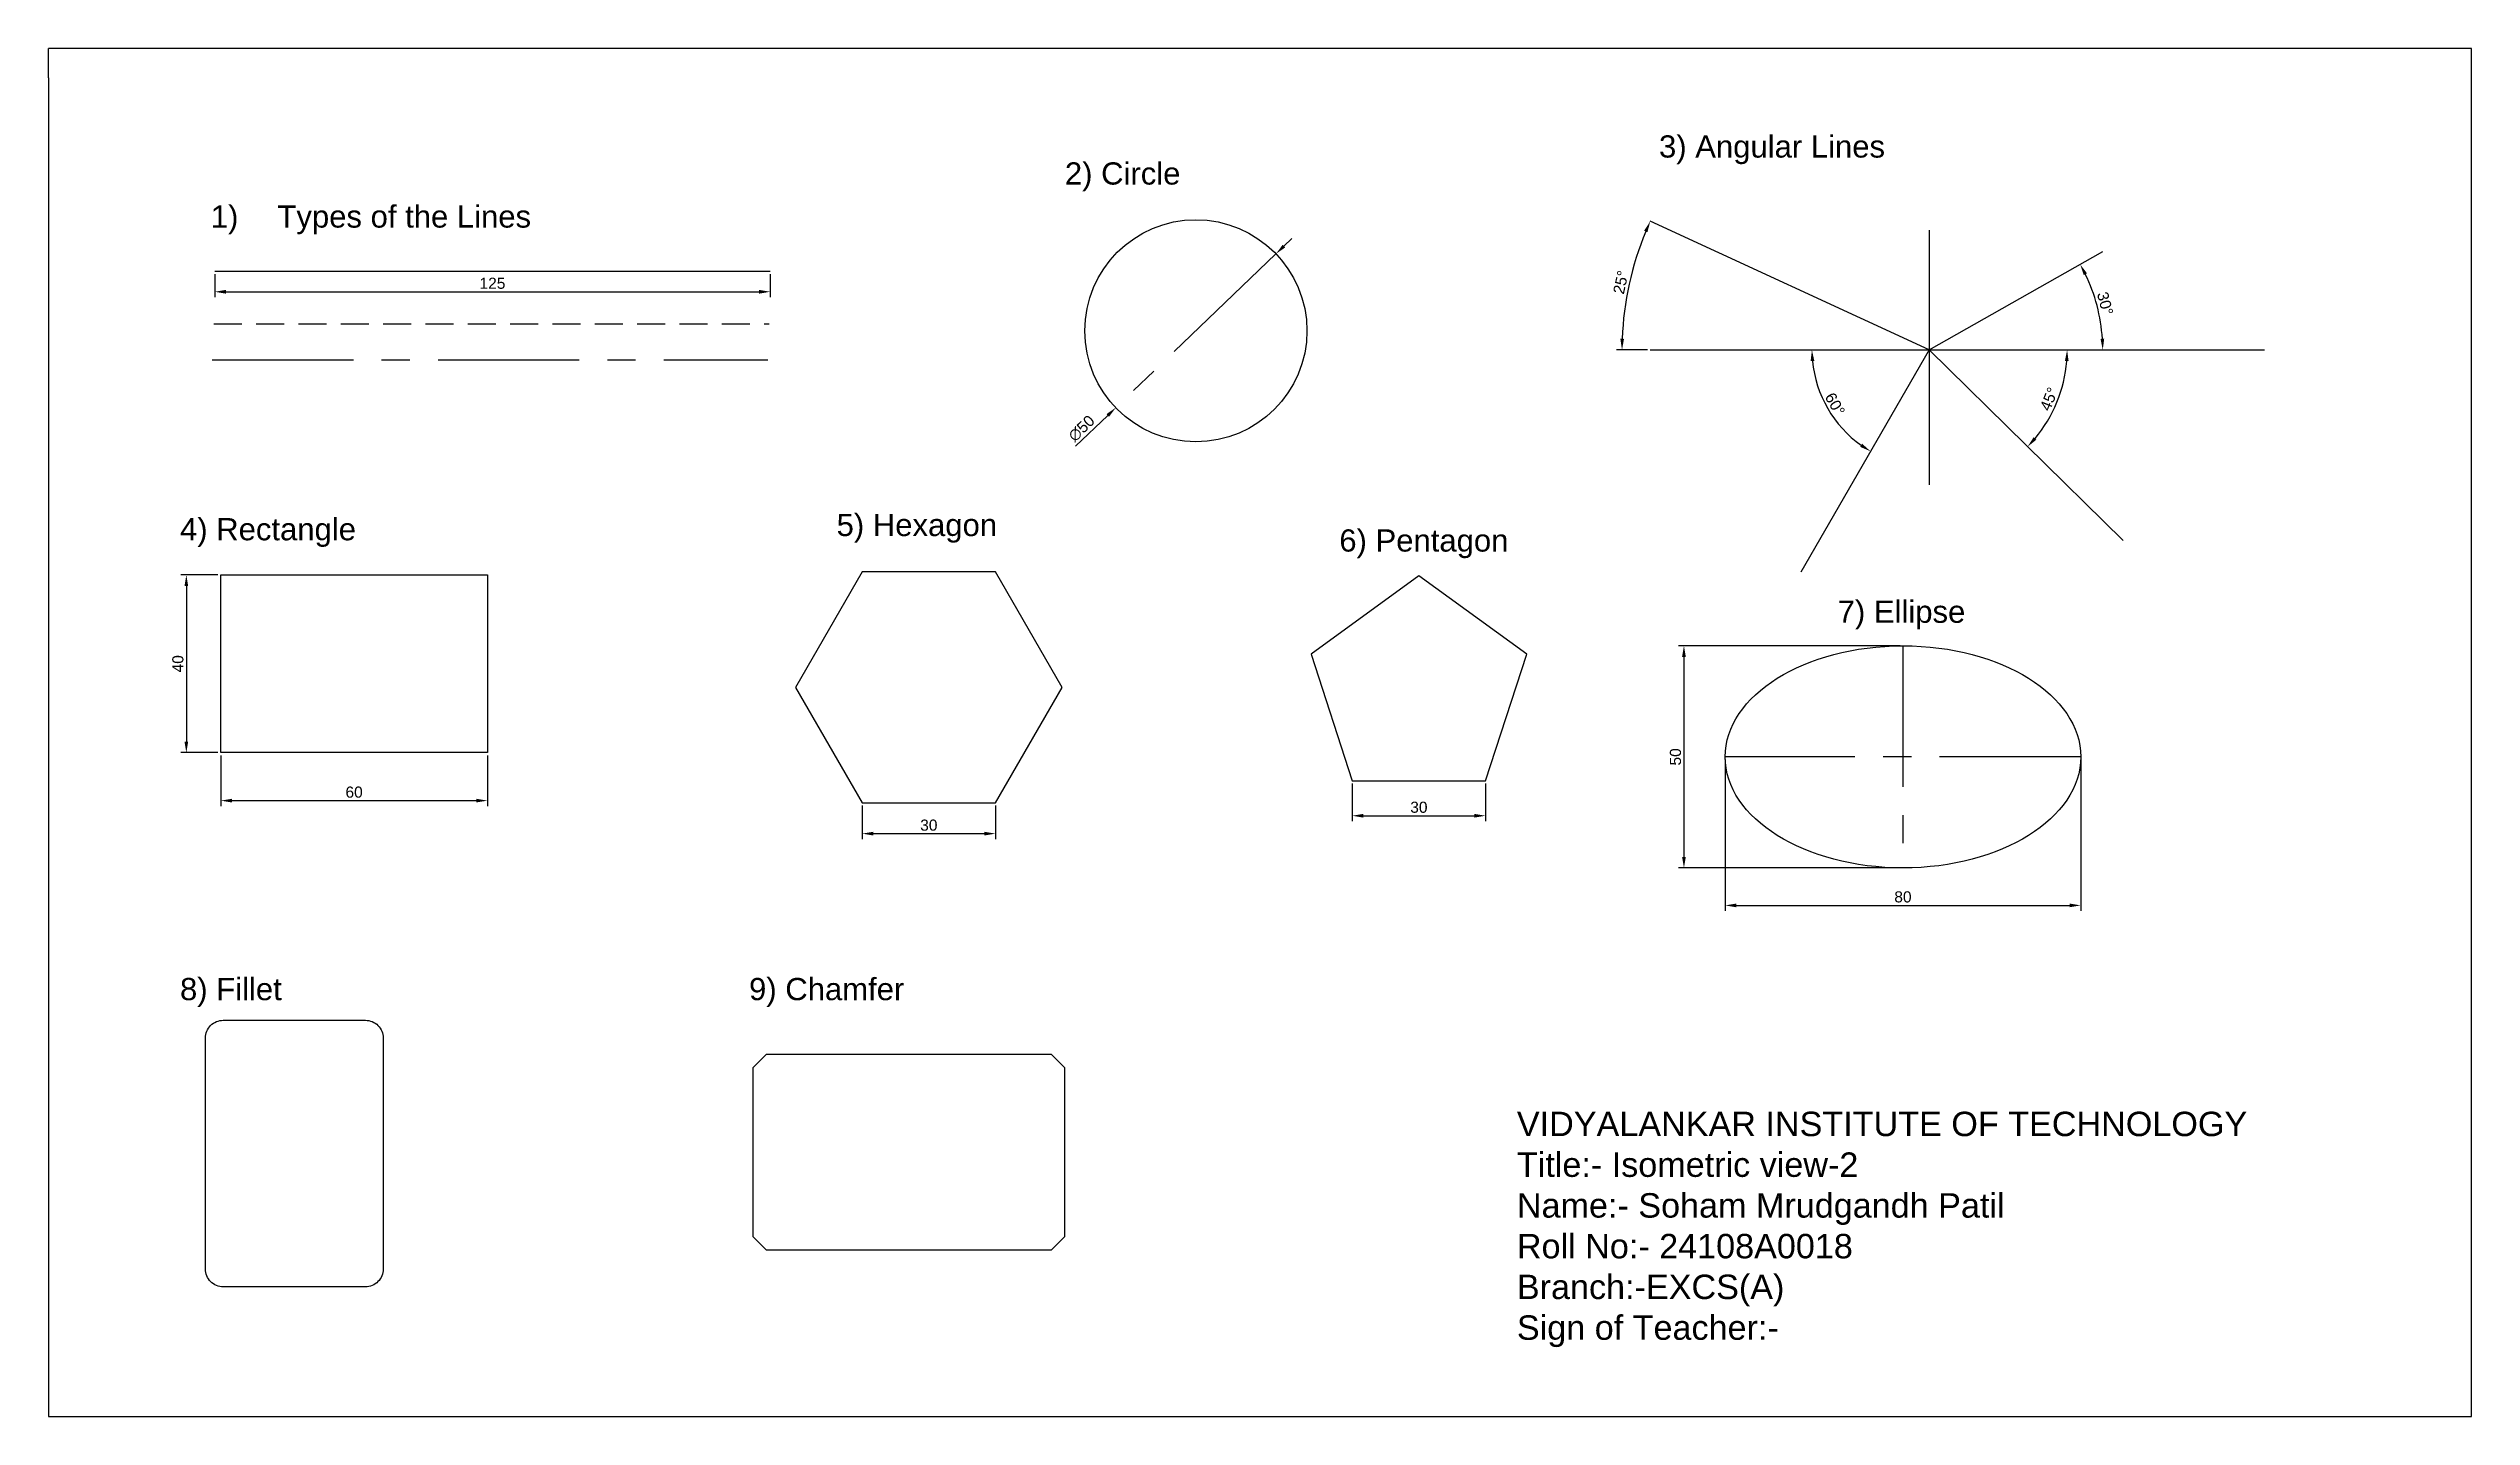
# Model space of a CAD drawing. Header units: millimetres. Extents: x 1139 to 36559, y 1596 to 14019.
# Drawn here: x 1139 to 1684, y 4435 to 4743 of the extents above; entities that cross this region are included whole.
import ezdxf

# ---------------------------------------------------------------- set-up
doc = ezdxf.new("R2010")
doc.units = ezdxf.units.MM
doc.linetypes.add('CENTER', pattern=[50.8, 31.75, -6.35, 6.35, -6.35])
doc.linetypes.add('HIDDEN', pattern=[9.525, 6.35, -3.175])
doc.styles.get("Standard").update_dxf_attribs({"font": 'arial.ttf'})
doc.dimstyles.new('ISO-25', dxfattribs={"dimtxt": 2.5, "dimasz": 2.5, "dimexe": 1.25, "dimexo": 0.625, "dimtad": 1, "dimtxsty": 'Standard', "dimcen": 2.5, "dimadec": 0, "dimazin": 0, "dimtfac": 1, "dimtmove": 0, "dimatfit": 3, "dimfxl": 1, "dimarcsym": 0})

msp = doc.modelspace()

# ---------------------------------------------------------------- texts
at = {"attachment_point": 1}
for s, width, heights, insert, char_height in [('3) Angular Lines', 56.40206, [11.282], (1501.598, 4723.705), 5), ('2) Circle', 48.93345, [0], (1367.906, 4717.627), 5), ('\\pxi-3,l4,t4;1)^ITypes of the Lines', 82.96149, [5.984], (1170.713, 4707.941), 5), ('4) Rectangle', 48.93345, [0], (1168.783, 4637.557), 5), ('5) Hexagon', 48.93345, [0], (1316.538, 4638.509), 5), ('6) Pentagon', 48.93345, [0], (1429.657, 4635.017), 5), ('7) Ellipse', 48.93345, [0], (1541.801, 4618.991), 5), ('8) Fillet', 48.93345, [0], (1168.783, 4534.044), 5), ('9) Chamfer', 48.93345, [0], (1296.837, 4534.044), 5), ('VIDYALANKAR INSTITUTE OF TECHNOLOGY\\PTitle:- Isometric view-2\\PName:- Soham Mrudgandh Patil\\P\\pxt22;Roll No:- 24108A0018                                           Branch:-EXCS(A)\\P\\ptz;Sign of Teacher:-', 211.64852, [67.887], (1469.617, 4503.942), 5.5)]:
    msp.add_mtext_dynamic_manual_height_columns(s, width=width, gutter_width=12.5, heights=heights, dxfattribs=dict(at, insert=insert, char_height=char_height))

# ---------------------------------------------------------------- blocks, each defined once
blk = doc.blocks.new('*D109')
at = {"color": 0, "lineweight": -2, "transparency": 16777216}
for p, q in [((1176.6, 4692.49), (1176.6, 4687.25)), ((1301.6, 4692.49), (1301.6, 4687.25)), ((1179.1, 4688.5), (1299.1, 4688.5))]:
    blk.add_line(p, q, dxfattribs=at)
at = {"color": 0, "transparency": 16777216}
for points in [[(1179.1, 4688.91), (1179.1, 4688.08), (1176.6, 4688.5)], [(1299.1, 4688.91), (1299.1, 4688.08), (1301.6, 4688.5)]]:
    blk.add_solid(points, dxfattribs=at)
at = {"layer": 'Defpoints', "color": 0, "transparency": 16777216}
for p in [(1176.6, 4693.11), (1301.6, 4693.11), (1301.6, 4688.5)]:
    blk.add_point(p, dxfattribs=at)
at = {"color": 0, "transparency": 16777216, "insert": (1239.1, 4690.4), "char_height": 2.5, "attachment_point": 5}
blk.add_mtext('125', dxfattribs=at)
blk = doc.blocks.new('*D110')
at = {"color": 0, "lineweight": -2, "transparency": 16777216}
for p, q in [((1177.96, 4584.14), (1177.96, 4572.71)), ((1237.96, 4584.14), (1237.96, 4572.71)), ((1180.46, 4573.96), (1235.46, 4573.96))]:
    blk.add_line(p, q, dxfattribs=at)
at = {"color": 0, "transparency": 16777216}
for points in [[(1180.46, 4574.38), (1180.46, 4573.55), (1177.96, 4573.96)], [(1235.46, 4574.38), (1235.46, 4573.55), (1237.96, 4573.96)]]:
    blk.add_solid(points, dxfattribs=at)
at = {"layer": 'Defpoints', "color": 0, "transparency": 16777216}
for p in [(1177.96, 4584.76), (1237.96, 4584.76), (1237.96, 4573.96)]:
    blk.add_point(p, dxfattribs=at)
at = {"color": 0, "transparency": 16777216, "insert": (1207.96, 4575.86), "char_height": 2.5, "attachment_point": 5}
blk.add_mtext('60', dxfattribs=at)
blk = doc.blocks.new('*D111')
at = {"color": 0, "lineweight": -2, "transparency": 16777216}
for p, q in [((1177.33, 4624.76), (1168.96, 4624.76)), ((1170.21, 4622.26), (1170.21, 4587.26)), ((1177.33, 4584.76), (1168.96, 4584.76))]:
    blk.add_line(p, q, dxfattribs=at)
at = {"color": 0, "transparency": 16777216}
for points in [[(1169.79, 4622.26), (1170.62, 4622.26), (1170.21, 4624.76)], [(1169.79, 4587.26), (1170.62, 4587.26), (1170.21, 4584.76)]]:
    blk.add_solid(points, dxfattribs=at)
at = {"layer": 'Defpoints', "color": 0, "transparency": 16777216}
for p in [(1177.96, 4624.76), (1170.21, 4584.76), (1177.96, 4584.76)]:
    blk.add_point(p, dxfattribs=at)
at = {"color": 0, "transparency": 16777216, "insert": (1168.31, 4604.76), "char_height": 2.5, "attachment_point": 5, "rotation": 90}
blk.add_mtext('40', dxfattribs=at)
blk = doc.blocks.new('*D112')
at = {"color": 0, "lineweight": -2, "transparency": 16777216}
for p, q in [((1322.29, 4572.85), (1322.29, 4565.28)), ((1352.29, 4572.84), (1352.29, 4565.28)), ((1324.79, 4566.53), (1349.79, 4566.53))]:
    blk.add_line(p, q, dxfattribs=at)
at = {"color": 0, "transparency": 16777216}
for points in [[(1324.79, 4566.95), (1324.79, 4566.11), (1322.29, 4566.53)], [(1349.79, 4566.95), (1349.79, 4566.11), (1352.29, 4566.53)]]:
    blk.add_solid(points, dxfattribs=at)
at = {"layer": 'Defpoints', "color": 0, "transparency": 16777216}
for p in [(1322.29, 4573.47), (1352.29, 4573.47), (1352.29, 4566.53)]:
    blk.add_point(p, dxfattribs=at)
at = {"color": 0, "transparency": 16777216, "insert": (1337.29, 4568.43), "char_height": 2.5, "attachment_point": 5}
blk.add_mtext('30', dxfattribs=at)
blk = doc.blocks.new('*D113')
at = {"color": 0, "lineweight": -2, "transparency": 16777216}
for p, q in [((1432.56, 4577.79), (1432.56, 4569.31)), ((1462.56, 4577.79), (1462.56, 4569.31)), ((1435.06, 4570.56), (1460.06, 4570.56))]:
    blk.add_line(p, q, dxfattribs=at)
at = {"color": 0, "transparency": 16777216}
for points in [[(1435.06, 4570.97), (1435.06, 4570.14), (1432.56, 4570.56)], [(1460.06, 4570.97), (1460.06, 4570.14), (1462.56, 4570.56)]]:
    blk.add_solid(points, dxfattribs=at)
at = {"layer": 'Defpoints', "color": 0, "transparency": 16777216}
for p in [(1432.56, 4578.42), (1462.56, 4578.42), (1462.56, 4570.56)]:
    blk.add_point(p, dxfattribs=at)
at = {"color": 0, "transparency": 16777216, "insert": (1447.56, 4572.46), "char_height": 2.5, "attachment_point": 5}
blk.add_mtext('30', dxfattribs=at)
blk = doc.blocks.new('*D114')
at = {"color": 0, "lineweight": -2, "transparency": 16777216}
for p, q in [((1516.49, 4583.19), (1516.49, 4549.13)), ((1596.49, 4583.19), (1596.49, 4549.13)), ((1518.99, 4550.38), (1593.99, 4550.38))]:
    blk.add_line(p, q, dxfattribs=at)
at = {"color": 0, "transparency": 16777216}
for points in [[(1518.99, 4550.79), (1518.99, 4549.96), (1516.49, 4550.38)], [(1593.99, 4550.79), (1593.99, 4549.96), (1596.49, 4550.38)]]:
    blk.add_solid(points, dxfattribs=at)
at = {"layer": 'Defpoints', "color": 0, "transparency": 16777216}
for p in [(1516.49, 4583.81), (1596.49, 4583.81), (1596.49, 4550.38)]:
    blk.add_point(p, dxfattribs=at)
at = {"color": 0, "transparency": 16777216, "insert": (1556.49, 4552.28), "char_height": 2.5, "attachment_point": 5}
blk.add_mtext('80', dxfattribs=at)
blk = doc.blocks.new('*D115')
at = {"color": 0, "lineweight": -2, "transparency": 16777216}
for p, q in [((1555.87, 4608.81), (1505.96, 4608.81)), ((1507.21, 4606.31), (1507.21, 4561.31)), ((1555.87, 4558.81), (1505.96, 4558.81))]:
    blk.add_line(p, q, dxfattribs=at)
at = {"color": 0, "transparency": 16777216}
for points in [[(1506.79, 4606.31), (1507.63, 4606.31), (1507.21, 4608.81)], [(1506.79, 4561.31), (1507.63, 4561.31), (1507.21, 4558.81)]]:
    blk.add_solid(points, dxfattribs=at)
at = {"layer": 'Defpoints', "color": 0, "transparency": 16777216}
for p in [(1556.49, 4608.81), (1507.21, 4558.81), (1556.49, 4558.81)]:
    blk.add_point(p, dxfattribs=at)
at = {"color": 0, "transparency": 16777216, "insert": (1505.31, 4583.81), "char_height": 2.5, "attachment_point": 5, "rotation": 90}
blk.add_mtext('50', dxfattribs=at)
blk = doc.blocks.new('*D116')
at = {"color": 0, "linetype": 'CENTER', "lineweight": -2, "transparency": 16777216}
for p, q in [((1417.2, 4698.78), (1419.01, 4700.51)), ((1415.4, 4697.04), (1379.35, 4662.4)), ((1370.31, 4653.71), (1377.55, 4660.66))]:
    blk.add_line(p, q, dxfattribs=at)
at = {"color": 0, "linetype": 'CENTER', "transparency": 16777216}
for points in [[(1416.92, 4699.08), (1417.49, 4698.48), (1415.4, 4697.04)], [(1377.26, 4660.96), (1377.84, 4660.36), (1379.35, 4662.4)]]:
    blk.add_solid(points, dxfattribs=at)
at = {"layer": 'Defpoints', "color": 0, "linetype": 'CENTER', "transparency": 16777216}
for p in [(1415.4, 4697.04), (1379.35, 4662.4)]:
    blk.add_point(p, dxfattribs=at)
at = {"color": 0, "linetype": 'CENTER', "transparency": 16777216, "insert": (1371.66, 4657.74), "char_height": 2.5, "attachment_point": 5, "rotation": 43.8629}
blk.add_mtext('∅50', dxfattribs=at)
blk = doc.blocks.new('*D117')
at = {"color": 0, "linetype": 'CENTER', "lineweight": -2, "transparency": 16777216}
blk.add_line((1499, 4675.41), (1492.02, 4675.41), dxfattribs=at)
blk.add_arc((1562.37, 4675.41), 69.1, 157.3019, 177.9268, dxfattribs=at)
at = {"color": 0, "linetype": 'CENTER', "transparency": 16777216}
for points in [[(1498.24, 4702.24), (1499, 4701.91), (1499.63, 4704.36)], [(1493.73, 4677.9), (1492.9, 4677.92), (1493.27, 4675.41)]]:
    blk.add_solid(points, dxfattribs=at)
at = {"layer": 'Defpoints', "color": 0, "linetype": 'CENTER', "transparency": 16777216}
for p in [(1499.63, 4704.36), (1496.12, 4695.05), (1499.63, 4675.41), (1562.37, 4675.41), (1637.85, 4675.41)]:
    blk.add_point(p, dxfattribs=at)
at = {"color": 0, "linetype": 'CENTER', "transparency": 16777216, "insert": (1493.02, 4690.64), "char_height": 2.5, "attachment_point": 5, "rotation": 77.6144}
blk.add_mtext('25°', dxfattribs=at)
blk = doc.blocks.new('*D118')
at = {"color": 0, "linetype": 'CENTER', "lineweight": -2, "transparency": 16777216}
blk.add_arc((1562.37, 4675.41), 26.35, 185.4372, 234.5613, dxfattribs=at)
at = {"color": 0, "linetype": 'CENTER', "transparency": 16777216}
for points in [[(1535.71, 4672.89), (1536.55, 4672.93), (1536.01, 4675.41)], [(1547.31, 4654.29), (1546.86, 4653.59), (1549.19, 4652.59)]]:
    blk.add_solid(points, dxfattribs=at)
at = {"layer": 'Defpoints', "color": 0, "linetype": 'CENTER', "transparency": 16777216}
for p in [(1499.63, 4675.41), (1562.37, 4675.41), (1637.85, 4675.41), (1537.6, 4666.4), (1533.48, 4625.38)]:
    blk.add_point(p, dxfattribs=at)
at = {"color": 0, "linetype": 'CENTER', "transparency": 16777216, "insert": (1541.19, 4663.19), "char_height": 2.5, "attachment_point": 5, "rotation": 299.9993}
blk.add_mtext('60°', dxfattribs=at)
blk = doc.blocks.new('*D119')
at = {"color": 0, "linetype": 'CENTER', "lineweight": -2, "transparency": 16777216}
blk.add_arc((1562.37, 4675.41), 31.08, 320.0965, 355.3895, dxfattribs=at)
at = {"color": 0, "linetype": 'CENTER', "transparency": 16777216}
for points in [[(1592.93, 4672.93), (1593.76, 4672.9), (1593.44, 4675.41)], [(1586.51, 4655.2), (1585.9, 4655.76), (1584.53, 4653.62)]]:
    blk.add_solid(points, dxfattribs=at)
at = {"layer": 'Defpoints', "color": 0, "linetype": 'CENTER', "transparency": 16777216}
for p in [(1499.63, 4675.41), (1562.37, 4675.41), (1637.85, 4675.41), (1589.37, 4660.03), (1606.01, 4632.5)]:
    blk.add_point(p, dxfattribs=at)
at = {"color": 0, "linetype": 'CENTER', "transparency": 16777216, "insert": (1589.37, 4664.36), "char_height": 2.5, "attachment_point": 5, "rotation": 67.743}
blk.add_mtext('45°', dxfattribs=at)
blk = doc.blocks.new('*D120')
at = {"color": 0, "linetype": 'CENTER', "lineweight": -2, "transparency": 16777216}
blk.add_arc((1562.37, 4675.41), 39.08, 3.666, 25.8807, dxfattribs=at)
at = {"color": 0, "linetype": 'CENTER', "transparency": 16777216}
for points in [[(1597.16, 4692.28), (1597.9, 4692.66), (1596.36, 4694.68)], [(1601.78, 4677.92), (1600.95, 4677.9), (1601.45, 4675.41)]]:
    blk.add_solid(points, dxfattribs=at)
at = {"layer": 'Defpoints', "color": 0, "linetype": 'CENTER', "transparency": 16777216}
for p in [(1601.43, 4697.56), (1600.87, 4682.1), (1499.63, 4675.41), (1562.37, 4675.41), (1637.85, 4675.41)]:
    blk.add_point(p, dxfattribs=at)
at = {"color": 0, "linetype": 'CENTER', "transparency": 16777216, "insert": (1601.99, 4685.86), "char_height": 2.5, "attachment_point": 5, "rotation": 284.7734}
blk.add_mtext('30°', dxfattribs=at)

# ---------------------------------------------------------------- dimensions: what is measured, and where the dimension line sits
at = {"linetype": 'CENTER'}
dim = msp.add_diameter_dim_2p(p1=(1415.402, 4697.043), p2=(1379.352, 4662.397), dimstyle='ISO-25', dxfattribs=at)
dim.commit()
dim.dimension.update_dxf_attribs({"geometry": '*D116', "text_midpoint": (1371.662, 4657.74)})
for base, line1, line2, picture, middle in [((1496.121, 4695.052), ((1562.367, 4675.412), (1499.629, 4704.363)), ((1499.629, 4675.412), (1637.848, 4675.412)), '*D117', (1493.022, 4690.64)), ((1600.87, 4682.096), ((1499.629, 4675.412), (1637.848, 4675.412)), ((1562.367, 4675.412), (1601.435, 4697.558)), '*D120', (1601.993, 4685.862)), ((1537.602, 4666.398), ((1562.367, 4675.412), (1533.479, 4625.379)), ((1499.629, 4675.412), (1637.848, 4675.412)), '*D118', (1541.19, 4663.186)), ((1589.367, 4660.026), ((1562.367, 4675.412), (1606.009, 4632.504)), ((1499.629, 4675.412), (1637.848, 4675.412)), '*D119', (1589.373, 4664.359))]:
    dim = msp.add_angular_dim_2l(base=base, line1=line1, line2=line2, dimstyle='ISO-25', dxfattribs=at)
    dim.commit()
    dim.dimension.update_dxf_attribs({"geometry": picture, "text_midpoint": middle})
for base, p1, p2, picture, middle in [((1301.604, 4688.497), (1176.604, 4693.114), (1301.604, 4693.114), '*D109', (1239.104, 4690.399)), ((1237.956, 4573.963), (1177.956, 4584.76), (1237.956, 4584.76), '*D110', (1207.956, 4575.864)), ((1596.493, 4550.376), (1516.493, 4583.813), (1596.493, 4583.813), '*D114', (1556.493, 4552.277))]:
    dim = msp.add_linear_dim(base=base, p1=p1, p2=p2, dimstyle='ISO-25')
    dim.commit()
    dim.dimension.update_dxf_attribs({"geometry": picture, "text_midpoint": middle})
for base, p1, p2, picture, middle in [((1170.207, 4584.76), (1177.956, 4624.76), (1177.956, 4584.76), '*D111', (1168.305, 4604.76)), ((1507.211, 4558.813), (1556.493, 4608.813), (1556.493, 4558.813), '*D115', (1505.309, 4583.813))]:
    dim = msp.add_linear_dim(base=base, p1=p1, p2=p2, angle=90, dimstyle='ISO-25')
    dim.commit()
    dim.dimension.update_dxf_attribs({"geometry": picture, "text_midpoint": middle})
at = {"color": 30, "true_color": 0xf26722}
for base, p1, p2, picture, middle in [((1462.559, 4570.556), (1432.559, 4578.418), (1462.559, 4578.418), '*D113', (1447.559, 4572.458)), ((1352.29, 4566.529), (1322.29, 4573.472), (1352.29, 4573.467), '*D112', (1337.29, 4568.432))]:
    dim = msp.add_linear_dim(base=base, p1=p1, p2=p2, dimstyle='ISO-25', dxfattribs=at)
    dim.commit()
    dim.dimension.update_dxf_attribs({"geometry": picture, "text_midpoint": middle})

# ---------------------------------------------------------------- linework, layer by layer
for p, q in [((1684.438, 4743.266), (1139.182, 4743.266)), ((1139.182, 4736.634), (1139.182, 4743.266)), ((1684.438, 4435.325), (1684.438, 4743.266)), ((1139.182, 4736.634), (1139.182, 4435.325)), ((1562.367, 4702.35), (1562.367, 4645.045)), ((1499.629, 4675.412), (1637.848, 4675.412)), ((1139.182, 4435.325), (1684.438, 4435.325))]:
    msp.add_line(p, q)
at = {"color": 4}
msp.add_line((1562.367, 4675.412), (1499.629, 4704.363), dxfattribs=at)
at = {"color": 3}
msp.add_line((1562.367, 4675.412), (1601.435, 4697.558), dxfattribs=at)
at = {"color": 2}
msp.add_line((1176.604, 4693.114), (1301.604, 4693.114), dxfattribs=at)
at = {"linetype": 'HIDDEN'}
msp.add_line((1176.382, 4681.288), (1301.382, 4681.288), dxfattribs=at)
at = {"linetype": 'CENTER'}
for p, q in [((1176.056, 4673.15), (1301.056, 4673.15)), ((1301.056, 4673.15), (1301.056, 4673.15)), ((1556.493, 4608.813), (1556.493, 4558.813)), ((1596.493, 4583.813), (1516.493, 4583.813))]:
    msp.add_line(p, q, dxfattribs=at)
at = {"color": 6}
msp.add_line((1562.367, 4675.412), (1533.479, 4625.379), dxfattribs=at)
at = {"color": 1}
msp.add_line((1562.367, 4675.412), (1606.009, 4632.504), dxfattribs=at)
at = {"color": 3}
msp.add_lwpolyline([(1177.956, 4624.76), (1237.956, 4624.76), (1237.956, 4584.76), (1177.956, 4584.76)], close=True, dxfattribs=at)
at = {"color": 30, "true_color": 0xf26722}
for points in [[(1352.29, 4573.467), (1367.294, 4599.446), (1352.298, 4625.429), (1322.298, 4625.433), (1307.294, 4599.455), (1322.29, 4573.472)], [(1432.559, 4578.418), (1462.559, 4578.418), (1471.829, 4606.95), (1447.559, 4624.584), (1423.288, 4606.95)]]:
    msp.add_lwpolyline(points, close=True, dxfattribs=at)
at = {"color": 6}
msp.add_lwpolyline([(1178.502, 4524.518), (1210.502, 4524.518, -0.4142136), (1214.502, 4520.518), (1214.502, 4468.518, -0.4142136), (1210.502, 4464.518), (1178.502, 4464.518, -0.4142136), (1174.502, 4468.518), (1174.502, 4520.518, -0.4142136)], format="xyb", close=True, dxfattribs=at)
at = {"color": 2}
msp.add_lwpolyline([(1300.79, 4516.897), (1364.79, 4516.897), (1367.79, 4513.897), (1367.79, 4475.761), (1364.79, 4472.761), (1300.79, 4472.761), (1297.79, 4475.761), (1297.79, 4513.897)], close=True, dxfattribs=at)
msp.add_circle((1397.377, 4679.72), 25)
at = {"color": 217, "true_color": 0x93278f}
msp.add_ellipse((1556.493, 4583.813), major_axis=(40, 0), ratio=0.625, dxfattribs=at)

msp.set_redraw_order([(e.dxf.handle, doc.entitydb.next_handle()) for e in msp.query("TEXT MTEXT ATTDEF DIMENSION ARC_DIMENSION")])  # texts and dimensions are drawn at this point

doc.saveas('drawing.dxf')
